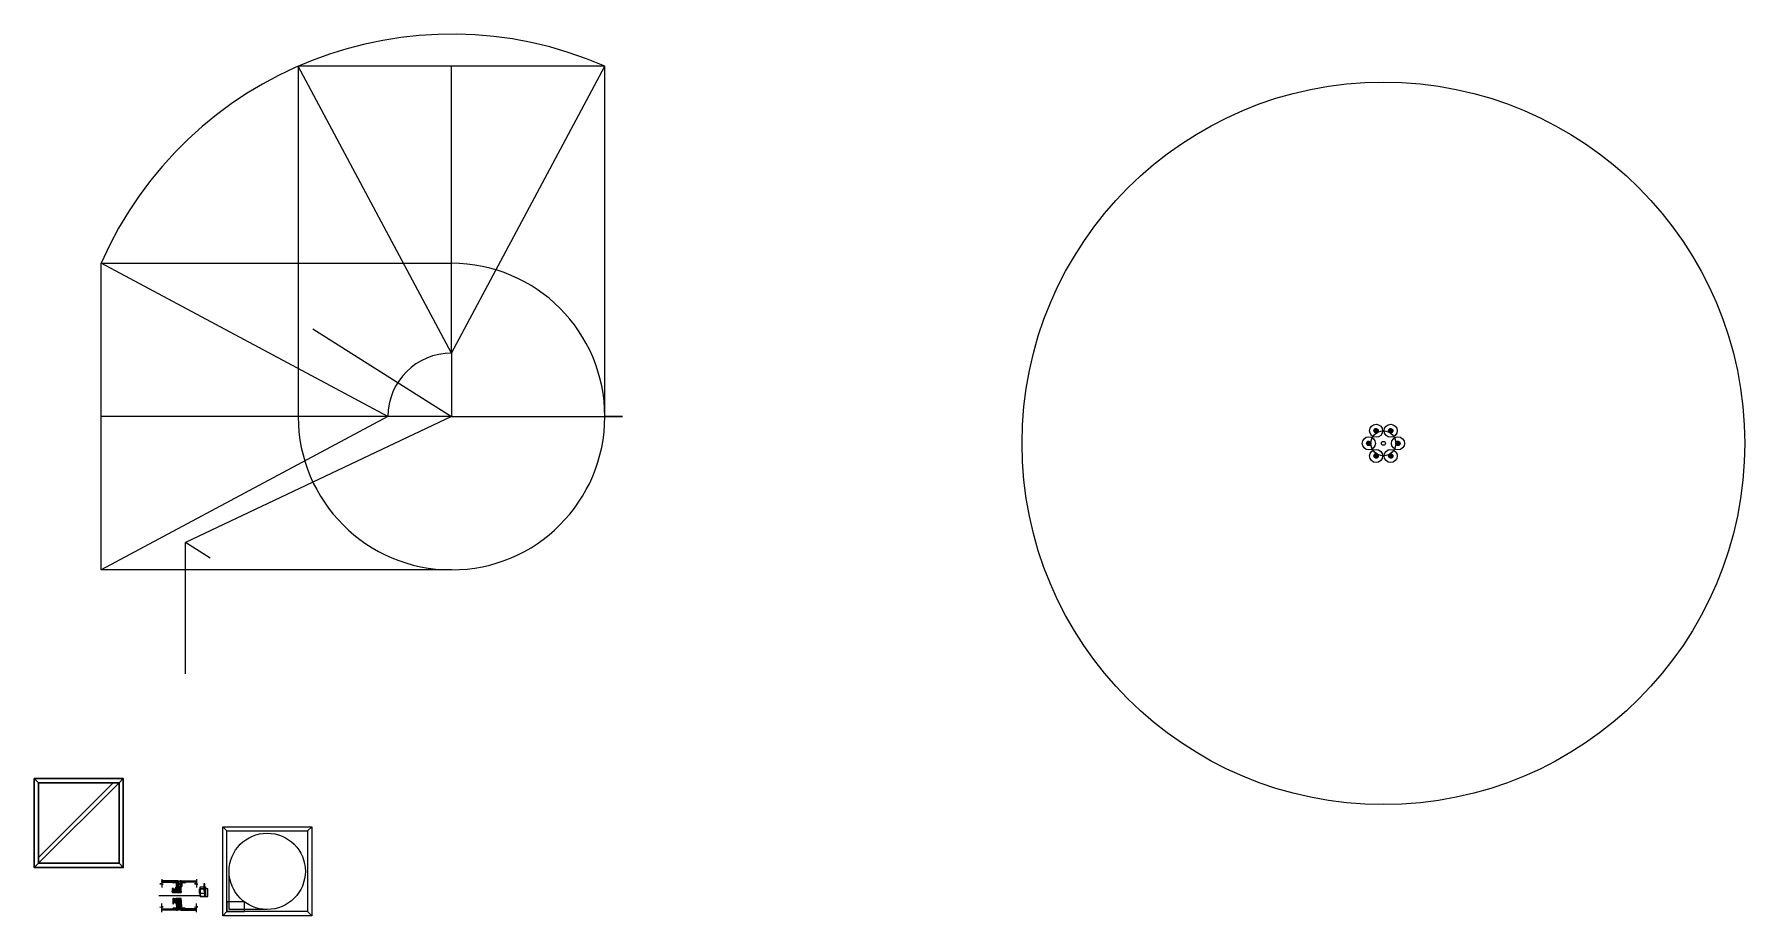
# Model space of a CAD drawing. Header units: inches. Extents: x -1596095 to 1052762, y -907497 to 506843.
# Drawn here: x -207132 to -199321, y -575848 to -571822 of the extents above; entities that cross this region are included whole.
import ezdxf

# ---------------------------------------------------------------- set-up
doc = ezdxf.new("R2010")
doc.units = ezdxf.units.IN
doc.header["$LTSCALE"] = 25
doc.header["$MEASUREMENT"] = 0
doc.linetypes.add('DASHDOT2', pattern=[12.7, 6.35, -3.175, 0, -3.175])
doc.layers.add('ramka', color=7, linetype='Continuous', lineweight=13)
pattern_1 = [(45, (357.97594, 123.92147), (-0.088388347648, 0.088388347648), [])]
pattern_2 = [(45, (359.91464, 203.99023), (-0.088388347648, 0.088388347648), [])]

msp = doc.modelspace()

# ---------------------------------------------------------------- hatches: boundary and pattern name
at = {"layer": 'ramka', "lineweight": 9, "ltscale": 3}
h = msp.add_hatch(dxfattribs=at)
h.set_pattern_fill('ANSI31', color=256)
h.set_pattern_definition([(45, (0, 0), (-0.088388347648, 0.088388347648), [])])
h.paths.add_polyline_path([(-201047.9, -573690.3, 1), (-201028.1, -573690.3, 1)])
h.paths.add_polyline_path([(-201035.4, -573690.3, -1), (-201040.6, -573690.3, -1)], flags=16)
h.paths.add_polyline_path([(-200994.8, -573632.6, 1), (-201014.6, -573632.6, 1)])
h.paths.add_polyline_path([(-201007.3, -573632.6, -1), (-201002.1, -573632.6, -1)], flags=16)
h.paths.add_polyline_path([(-200948, -573632.6, 1), (-200928.2, -573632.6, 1)])
h.paths.add_polyline_path([(-200935.5, -573632.6, -1), (-200940.6, -573632.6, -1)], flags=16)
h.paths.add_polyline_path([(-200914.7, -573690.3, 1), (-200894.8, -573690.3, 1)])
h.paths.add_polyline_path([(-200902.2, -573690.3, -1), (-200907.3, -573690.3, -1)], flags=16)
h.paths.add_polyline_path([(-200928.2, -573748, 1), (-200948, -573748, 1)])
h.paths.add_polyline_path([(-200940.6, -573748, -1), (-200935.5, -573748, -1)], flags=16)
h.paths.add_polyline_path([(-201014.6, -573748, 1), (-200994.8, -573748, 1)])
h.paths.add_polyline_path([(-201002.1, -573748, -1), (-201007.3, -573748, -1)], flags=16)
at = {"layer": 'ramka', "lineweight": 9, "ltscale": 3, "true_color": 0x636466}
h = msp.add_hatch(dxfattribs=at)
h.set_pattern_fill('ANSI31', color=251)
h.set_pattern_definition(pattern_2)
h.paths.add_polyline_path([(-206479.1, -575689), (-206549.1, -575689), (-206549.1, -575695), (-206479.1, -575695)])
h.paths.add_polyline_path([(-206473.1, -575689.5), (-206473.6, -575689), (-206479.1, -575689), (-206479.1, -575695), (-206479.1, -575723.4), (-206473.1, -575723.4)])
h.paths.add_polyline_path([(-206479.1, -575695), (-206498.1, -575695), (-206498.1, -575697.5), (-206497.6, -575698), (-206482.6, -575698), (-206482.1, -575698.5), (-206482.1, -575713.5), (-206481.6, -575714), (-206481.1, -575714), (-206479.1, -575714)])
h.paths.add_polyline_path([(-206461.1, -575689), (-206466.6, -575689), (-206467.1, -575689.5), (-206467.1, -575734.8), (-206461.1, -575734.8)])
h.paths.add_polyline_path([(-206458.1, -575698.5), (-206457.6, -575698), (-206442.6, -575698), (-206442.1, -575697.5), (-206442.1, -575695), (-206461.1, -575695), (-206461.1, -575714), (-206458.6, -575714), (-206458.1, -575713.5)])
at = {"layer": 'ramka', "lineweight": 9, "ltscale": 3}
h = msp.add_hatch(dxfattribs=at)
h.set_pattern_fill('ANSI31', color=4)
h.set_pattern_definition(pattern_2)
h.paths.add_polyline_path([(-206467.1, -575738), (-206470.1, -575738), (-206470.1, -575742), (-206467.1, -575742)])
h.paths.add_polyline_path([(-206470.1, -575734.8), (-206467.1, -575734.8), (-206467.1, -575717), (-206470.1, -575717)])
h.paths.add_polyline_path([(-206470.1, -575738), (-206476.1, -575738), (-206476.1, -575742), (-206470.1, -575742)])
h.paths.add_polyline_path([(-206476.1, -575734.8), (-206470.1, -575734.8), (-206470.1, -575730), (-206473.1, -575730), (-206476.1, -575730)])
h.paths.add_polyline_path([(-206476.1, -575738), (-206482.1, -575738), (-206482.1, -575742), (-206476.1, -575742)])
h.paths.add_polyline_path([(-206482.1, -575734.8), (-206476.1, -575734.8), (-206476.1, -575730), (-206479.1, -575730), (-206482.1, -575730)])
h.paths.add_polyline_path([(-206482.1, -575738), (-206485.1, -575738), (-206485.1, -575742), (-206482.1, -575742)])
h.paths.add_polyline_path([(-206485.1, -575734.8), (-206482.1, -575734.8), (-206482.1, -575717), (-206485.1, -575717)])
h = msp.add_hatch(dxfattribs=at)
h.set_pattern_fill('ANSI31', color=2)
h.set_pattern_definition(pattern_1)
h.paths.add_polyline_path([(-206479.1, -575730), (-206482.1, -575730), (-206482.1, -575727), (-206482.1, -575724), (-206482.1, -575721), (-206482.1, -575720), (-206482.1, -575717), (-206479.1, -575717)])
h.paths.add_polyline_path([(-206473.1, -575730), (-206479.1, -575730), (-206479.1, -575723.4), (-206473.1, -575723.4)])
h.paths.add_polyline_path([(-206470.1, -575730), (-206473.1, -575730), (-206473.1, -575723.4), (-206473.1, -575717), (-206470.1, -575717)])
at = {"layer": 'ramka', "lineweight": 9, "ltscale": 3, "true_color": 0x636466}
h = msp.add_hatch(dxfattribs=at)
h.set_pattern_fill('ANSI31', color=251)
h.set_pattern_definition(pattern_2)
h.paths.add_polyline_path([(-206461.1, -575742), (-206461.1, -575738), (-206467.1, -575738), (-206467.1, -575742)])
at = {"layer": 'ramka', "lineweight": 9, "ltscale": 3}
h = msp.add_hatch(dxfattribs=at)
h.set_pattern_fill('ANSI31', color=5)
h.set_pattern_definition(pattern_2)
h.paths.add_polyline_path([(-206391.1, -575689), (-206461.1, -575689), (-206461.1, -575695), (-206442.1, -575695), (-206391.1, -575695)])
at = {"layer": 'ramka', "lineweight": 9, "ltscale": 3, "true_color": 0x636466}
h = msp.add_hatch(dxfattribs=at)
h.set_pattern_fill('ANSI31', color=251)
h.set_pattern_definition(pattern_2)
h.paths.add_polyline_path([(-206479.1, -575822), (-206549.1, -575822), (-206549.1, -575816), (-206479.1, -575816)])
h.paths.add_polyline_path([(-206473.1, -575821.5), (-206473.6, -575822), (-206479.1, -575822), (-206479.1, -575816), (-206479.1, -575787.6), (-206473.1, -575787.6)])
h.paths.add_polyline_path([(-206479.1, -575816), (-206498.1, -575816), (-206498.1, -575813.5), (-206497.6, -575813), (-206482.6, -575813), (-206482.1, -575812.5), (-206482.1, -575797.5), (-206481.6, -575797), (-206481.1, -575797), (-206479.1, -575797)])
h.paths.add_polyline_path([(-206442.1, -575816), (-206461.1, -575816), (-206461.1, -575797), (-206458.6, -575797), (-206458.1, -575797.5), (-206458.1, -575812.5), (-206457.6, -575813), (-206442.6, -575813), (-206442.1, -575813.5)])
h.paths.add_polyline_path([(-206391.1, -575822), (-206461.1, -575822), (-206461.1, -575816), (-206442.1, -575816), (-206391.1, -575816)])
h.paths.add_polyline_path([(-206461.1, -575822), (-206466.6, -575822), (-206467.1, -575821.5), (-206467.1, -575776.2), (-206461.1, -575776.2)])
h.paths.add_polyline_path([(-206461.1, -575773), (-206467.1, -575773), (-206467.1, -575769), (-206461.1, -575769)])
at = {"layer": 'ramka', "lineweight": 9, "ltscale": 3}
h = msp.add_hatch(dxfattribs=at)
h.set_pattern_fill('ANSI31', color=4)
h.set_pattern_definition(pattern_2)
h.paths.add_polyline_path([(-206467.1, -575773), (-206470.1, -575773), (-206470.1, -575769), (-206467.1, -575769)])
h.paths.add_polyline_path([(-206470.1, -575776.2), (-206467.1, -575776.2), (-206467.1, -575794), (-206470.1, -575794)])
h.paths.add_polyline_path([(-206470.1, -575773), (-206476.1, -575773), (-206476.1, -575769), (-206470.1, -575769)])
h.paths.add_polyline_path([(-206476.1, -575776.2), (-206470.1, -575776.2), (-206470.1, -575781), (-206473.1, -575781), (-206476.1, -575781)])
h.paths.add_polyline_path([(-206476.1, -575773), (-206482.1, -575773), (-206482.1, -575769), (-206476.1, -575769)])
h.paths.add_polyline_path([(-206482.1, -575776.2), (-206476.1, -575776.2), (-206476.1, -575781), (-206479.1, -575781), (-206482.1, -575781)])
h.paths.add_polyline_path([(-206482.1, -575773), (-206485.1, -575773), (-206485.1, -575769), (-206482.1, -575769)])
h.paths.add_polyline_path([(-206485.1, -575776.2), (-206482.1, -575776.2), (-206482.1, -575794), (-206485.1, -575794)])
h = msp.add_hatch(dxfattribs=at)
h.set_pattern_fill('ANSI31', color=2)
h.set_pattern_definition(pattern_1)
h.paths.add_polyline_path([(-206479.1, -575781), (-206482.1, -575781), (-206482.1, -575784), (-206482.1, -575787), (-206482.1, -575790), (-206482.1, -575791), (-206482.1, -575794), (-206479.1, -575794)])
h.paths.add_polyline_path([(-206473.1, -575781), (-206479.1, -575781), (-206479.1, -575787.6), (-206473.1, -575787.6)])
h.paths.add_polyline_path([(-206470.1, -575781), (-206473.1, -575781), (-206473.1, -575787.6), (-206473.1, -575794), (-206470.1, -575794)])

# ---------------------------------------------------------------- linework, layer by layer
at = {"layer": 'ramka', "color": 3, "lineweight": 9, "ltscale": 2}
for p, q in [((-204526.2, -571968.1), (-205926.2, -571968.1)), ((-205926.2, -571968.1), (-205926.2, -573568.1)), ((-204526.2, -573568.1), (-204526.2, -571968.1)), ((-204526.2, -573568.1), (-204526.2, -571968.1)), ((-206826.2, -574268.1), (-206826.2, -572868.1)), ((-206826.2, -572868.1), (-205226.2, -572868.1)), ((-205226.2, -573568.1), (-204446.1, -573568.1)), ((-204446.1, -573568.1), (-204526.2, -573568.1)), ((-206440.7, -574268.1), (-206826.2, -574268.1)), ((-205226.2, -574268.1), (-206826.2, -574268.1)), ((-205226.2, -574268.1), (-206440.7, -574268.1))]:
    msp.add_line(p, q, dxfattribs=at)
at = {"layer": 'ramka', "color": 2, "lineweight": 9, "ltscale": 2}
for p, q in [((-205226.2, -573278.1), (-205926.2, -571968.1)), ((-205226.2, -573278.1), (-204526.2, -571968.1)), ((-205226.2, -573278.1), (-205226.2, -571968.1)), ((-205516.2, -573568.1), (-206826.2, -572868.1)), ((-205226.2, -573278.1), (-205226.2, -573568.1)), ((-205516.2, -573568.1), (-206826.2, -574268.1)), ((-205516.2, -573568.1), (-206826.2, -573568.1)), ((-205226.2, -573568.1), (-206440.7, -574143.1)), ((-205226.2, -573568.1), (-205516.2, -573568.1)), ((-206440.7, -574743.1), (-206440.7, -574143.1))]:
    msp.add_line(p, q, dxfattribs=at)
at = {"layer": 'ramka', "color": 251, "lineweight": 9, "ltscale": 2}
for p, q in [((-205858.9, -573167.6), (-205226.2, -573568.1)), ((-206327.8, -574214.6), (-206440.7, -574143.1))]:
    msp.add_line(p, q, dxfattribs=at)
at = {"layer": 'ramka', "lineweight": 30, "ltscale": 3}
for p, q in [((-207131.5, -575221.1), (-207112.5, -575240.1)), ((-207112.5, -575608.4), (-206744.2, -575240.1)), ((-207112.5, -575581.5), (-206771.1, -575240.1)), ((-206725.1, -575221.1), (-206744.2, -575240.1)), ((-207131.5, -575627.5), (-207112.5, -575608.4)), ((-206725.1, -575627.5), (-206744.2, -575608.4))]:
    msp.add_line(p, q, dxfattribs=at)
at = {"layer": 'ramka', "lineweight": 9, "ltscale": 3}
for p, q in [((-206270.8, -575441.6), (-206251.8, -575460.7)), ((-205864.4, -575441.6), (-205883.5, -575460.7)), ((-206549.1, -575680.3), (-206549.1, -575700.6)), ((-206391.1, -575680.3), (-206391.1, -575700.6)), ((-206549.1, -575700.6), (-206557.2, -575702.6)), ((-206557.2, -575702.6), (-206542, -575703.3)), ((-206542, -575703.3), (-206549.1, -575705.3)), ((-206549.1, -575705.3), (-206549.1, -575718.9)), ((-206498.1, -575697.5), (-206498.1, -575695)), ((-206498.1, -575697.5), (-206497.6, -575698)), ((-206482.6, -575698), (-206497.6, -575698)), ((-206482.6, -575698), (-206482.1, -575698.5)), ((-206482.1, -575713.5), (-206482.1, -575698.5)), ((-206482.1, -575713.5), (-206481.6, -575714)), ((-206479.1, -575742), (-206482.1, -575742)), ((-206481.1, -575714), (-206481.6, -575714)), ((-206479.1, -575714), (-206481.1, -575714)), ((-206479.1, -575730), (-206479.1, -575717)), ((-206473.1, -575742), (-206470.1, -575742)), ((-206467.1, -575734.8), (-206467.1, -575717)), ((-206461.1, -575695), (-206442.1, -575695)), ((-206458.6, -575714), (-206461.1, -575714)), ((-206458.6, -575714), (-206458.1, -575713.5)), ((-206457.6, -575698), (-206458.1, -575698.5)), ((-206458.1, -575698.5), (-206458.1, -575713.5)), ((-206442.6, -575698), (-206457.6, -575698)), ((-206442.6, -575698), (-206442.1, -575697.5)), ((-206442.1, -575695), (-206442.1, -575697.5)), ((-206391.1, -575700.6), (-206399.2, -575702.6)), ((-206399.2, -575702.6), (-206384, -575703.3)), ((-206384, -575703.3), (-206391.1, -575705.3)), ((-206391.1, -575705.3), (-206391.1, -575718.9)), ((-206557.2, -575808.4), (-206542, -575807.8)), ((-206549.1, -575810.5), (-206557.2, -575808.4)), ((-206549.1, -575805.7), (-206549.1, -575792.1)), ((-206542, -575807.8), (-206549.1, -575805.7)), ((-206549.1, -575830.7), (-206549.1, -575810.5)), ((-206498.1, -575813.5), (-206497.6, -575813)), ((-206498.1, -575813.5), (-206498.1, -575816)), ((-206482.6, -575813), (-206497.6, -575813)), ((-206482.6, -575813), (-206482.1, -575812.5)), ((-206479.1, -575769), (-206482.1, -575769)), ((-206482.1, -575797.5), (-206481.6, -575797)), ((-206482.1, -575797.5), (-206482.1, -575812.5)), ((-206481.1, -575797), (-206481.6, -575797)), ((-206479.1, -575797), (-206481.1, -575797)), ((-206479.1, -575781), (-206479.1, -575794)), ((-206473.1, -575769), (-206470.1, -575769)), ((-206467.1, -575776.2), (-206467.1, -575794)), ((-206458.6, -575797), (-206461.1, -575797)), ((-206461.1, -575816), (-206442.1, -575816)), ((-206458.6, -575797), (-206458.1, -575797.5)), ((-206458.1, -575812.5), (-206458.1, -575797.5)), ((-206457.6, -575813), (-206458.1, -575812.5)), ((-206442.6, -575813), (-206457.6, -575813)), ((-206442.6, -575813), (-206442.1, -575813.5)), ((-206442.1, -575816), (-206442.1, -575813.5)), ((-206399.2, -575808.4), (-206384, -575807.8)), ((-206391.1, -575810.5), (-206399.2, -575808.4)), ((-206391.1, -575805.7), (-206391.1, -575792.1)), ((-206384, -575807.8), (-206391.1, -575805.7)), ((-206391.1, -575830.7), (-206391.1, -575810.5)), ((-206270.8, -575848), (-206251.8, -575829)), ((-205864.4, -575848), (-205883.5, -575829))]:
    msp.add_line(p, q, dxfattribs=at)
at = {"layer": 'ramka', "color": 251, "lineweight": 9, "ltscale": 3, "true_color": 0x636466}
for p, q in [((-206241.8, -575819), (-206241.8, -575644.8)), ((-206067.6, -575819), (-206241.8, -575819))]:
    msp.add_line(p, q, dxfattribs=at)
at = {"layer": 'ramka', "color": 251, "linetype": 'DASHDOT2', "lineweight": 9, "ltscale": 3, "true_color": 0x636466}
msp.add_line((-206562.4, -575755.5), (-206377.6, -575755.5), dxfattribs=at)
at = {"layer": 'ramka', "lineweight": 30, "ltscale": 3}
for points in [[(-207131.5, -575221.1), (-206725.1, -575221.1), (-206725.1, -575627.5), (-207131.5, -575627.5)], [(-207112.5, -575240.1), (-206744.2, -575240.1), (-206744.2, -575608.4), (-207112.5, -575608.4)]]:
    msp.add_lwpolyline(points, close=True, dxfattribs=at)
at = {"layer": 'ramka', "lineweight": 9, "ltscale": 3}
for points in [[(-206270.8, -575441.6), (-205864.4, -575441.6), (-205864.4, -575848), (-206270.8, -575848)], [(-206251.8, -575460.7), (-205883.5, -575460.7), (-205883.5, -575829), (-206251.8, -575829)], [(-206479.1, -575689), (-206549.1, -575689), (-206549.1, -575695), (-206479.1, -575695)], [(-206501.6, -575734.8), (-206461.1, -575734.8), (-206461.1, -575738), (-206501.6, -575738)], [(-206496.1, -575730), (-206485.1, -575730), (-206485.1, -575727), (-206496.1, -575727)], [(-206496.1, -575733), (-206485.1, -575733), (-206485.1, -575730), (-206496.1, -575730)], [(-206496.1, -575734.8), (-206485.1, -575734.8), (-206485.1, -575733), (-206496.1, -575733)], [(-206496.1, -575739), (-206485.1, -575739), (-206485.1, -575738), (-206496.1, -575738)], [(-206496.1, -575738), (-206496.1, -575738), (-206496.1, -575742), (-206496.1, -575742)], [(-206496.1, -575742), (-206485.1, -575742), (-206485.1, -575739), (-206496.1, -575739)], [(-206482.1, -575734.8), (-206485.1, -575734.8), (-206485.1, -575717), (-206482.1, -575717)], [(-206485.1, -575742), (-206476.1, -575742), (-206476.1, -575738), (-206485.1, -575738)], [(-206479.1, -575742), (-206485.1, -575742), (-206485.1, -575742), (-206479.1, -575742)], [(-206479.1, -575730), (-206482.1, -575730), (-206482.1, -575717), (-206479.1, -575717)], [(-206476.1, -575734.8), (-206482.1, -575734.8), (-206482.1, -575730), (-206476.1, -575730)], [(-206482.1, -575738), (-206476.1, -575738), (-206476.1, -575742), (-206482.1, -575742)], [(-206479.1, -575723.4), (-206473.1, -575723.4), (-206473.1, -575689.5), (-206473.6, -575689), (-206479.1, -575689)], [(-206479.1, -575730), (-206473.1, -575730), (-206473.1, -575723.4), (-206479.1, -575723.4)], [(-206470.1, -575734.8), (-206476.1, -575734.8), (-206476.1, -575730), (-206470.1, -575730)], [(-206476.1, -575738), (-206470.1, -575738), (-206470.1, -575742), (-206476.1, -575742)], [(-206473.1, -575730), (-206470.1, -575730), (-206470.1, -575717), (-206473.1, -575717)], [(-206470.1, -575738), (-206467.1, -575738), (-206467.1, -575742), (-206470.1, -575742)], [(-206467.1, -575734.8), (-206461.1, -575734.8), (-206461.1, -575689), (-206466.6, -575689), (-206467.1, -575689.5)], [(-206467.1, -575717), (-206467.1, -575717), (-206467.1, -575734.8), (-206467.1, -575734.8)], [(-206467.1, -575734.8), (-206467.1, -575734.8), (-206467.1, -575730), (-206467.1, -575730)], [(-206467.1, -575738), (-206461.1, -575738), (-206461.1, -575742), (-206467.1, -575742)], [(-206461.1, -575689), (-206391.1, -575689), (-206391.1, -575695), (-206461.1, -575695)], [(-206479.1, -575822), (-206549.1, -575822), (-206549.1, -575816), (-206479.1, -575816)], [(-206499.1, -575773), (-206496.1, -575773), (-206496.1, -575769), (-206499.1, -575769)], [(-206499.1, -575776.2), (-206461.1, -575776.2), (-206461.1, -575773), (-206499.1, -575773)], [(-206496.1, -575776.2), (-206499.1, -575776.2), (-206499.1, -575794), (-206496.1, -575794)], [(-206496.1, -575769), (-206485.1, -575769), (-206485.1, -575772), (-206496.1, -575772)], [(-206496.1, -575772), (-206485.1, -575772), (-206485.1, -575773), (-206496.1, -575773)], [(-206485.1, -575776.2), (-206496.1, -575776.2), (-206496.1, -575786), (-206485.1, -575786)], [(-206496.1, -575776.2), (-206485.1, -575776.2), (-206485.1, -575778), (-206496.1, -575778)], [(-206496.1, -575778), (-206485.1, -575778), (-206485.1, -575781), (-206496.1, -575781)], [(-206496.1, -575781), (-206485.1, -575781), (-206485.1, -575784), (-206496.1, -575784)], [(-206496.1, -575784), (-206485.1, -575784), (-206485.1, -575787), (-206496.1, -575787)], [(-206494.1, -575787), (-206485.1, -575787), (-206485.1, -575787), (-206494.1, -575787)], [(-206479.1, -575769), (-206485.1, -575769), (-206485.1, -575769), (-206479.1, -575769)], [(-206485.1, -575769), (-206476.1, -575769), (-206476.1, -575773), (-206485.1, -575773)], [(-206482.1, -575776.2), (-206485.1, -575776.2), (-206485.1, -575794), (-206482.1, -575794)], [(-206482.1, -575773), (-206476.1, -575773), (-206476.1, -575769), (-206482.1, -575769)], [(-206476.1, -575776.2), (-206482.1, -575776.2), (-206482.1, -575781), (-206476.1, -575781)], [(-206479.1, -575781), (-206482.1, -575781), (-206482.1, -575794), (-206479.1, -575794)], [(-206479.1, -575781), (-206473.1, -575781), (-206473.1, -575787.6), (-206479.1, -575787.6)], [(-206479.1, -575787.6), (-206473.1, -575787.6), (-206473.1, -575821.5), (-206473.6, -575822), (-206479.1, -575822)], [(-206476.1, -575773), (-206470.1, -575773), (-206470.1, -575769), (-206476.1, -575769)], [(-206470.1, -575776.2), (-206476.1, -575776.2), (-206476.1, -575781), (-206470.1, -575781)], [(-206473.1, -575781), (-206470.1, -575781), (-206470.1, -575794), (-206473.1, -575794)], [(-206470.1, -575773), (-206467.1, -575773), (-206467.1, -575769), (-206470.1, -575769)], [(-206467.1, -575773), (-206461.1, -575773), (-206461.1, -575769), (-206467.1, -575769)], [(-206467.1, -575776.2), (-206461.1, -575776.2), (-206461.1, -575822), (-206466.6, -575822), (-206467.1, -575821.5)], [(-206467.1, -575776.2), (-206467.1, -575776.2), (-206467.1, -575781), (-206467.1, -575781)], [(-206467.1, -575794), (-206467.1, -575794), (-206467.1, -575776.2), (-206467.1, -575776.2)], [(-206461.1, -575822), (-206391.1, -575822), (-206391.1, -575816), (-206461.1, -575816)]]:
    msp.add_lwpolyline(points, close=True, dxfattribs=at)
at = {"layer": 'ramka', "color": 251, "lineweight": 9, "ltscale": 3, "true_color": 0x636466}
for points in [[(-206496.1, -575724), (-206501.6, -575724), (-206501.6, -575742), (-206496.1, -575742)], [(-206377.3, -575724.6), (-206349.1, -575724.6), (-206349.1, -575746.3), (-206377.3, -575746.3)], [(-206373.8, -575715), (-206349.1, -575715), (-206349.1, -575746.3), (-206373.8, -575746.3)], [(-206373.8, -575715), (-206352.7, -575715), (-206352.7, -575760.3), (-206373.8, -575760.3)], [(-206373.8, -575760.3), (-206339.5, -575760.3), (-206339.5, -575724.6), (-206373.8, -575724.6)], [(-206352.7, -575701.5), (-206357.2, -575701.5), (-206357.2, -575735.1), (-206352.7, -575735.1)], [(-206352.7, -575735.1), (-206349.1, -575735.1), (-206349.1, -575760.3), (-206352.7, -575760.3)], [(-206251.8, -575829), (-206171.8, -575829), (-206171.8, -575785), (-206251.8, -575785)]]:
    msp.add_lwpolyline(points, close=True, dxfattribs=at)
at = {"layer": 'ramka', "lineweight": 9, "ltscale": 3}
for centre, radius in [((-200971.4, -573690.3), 1650), ((-201004.7, -573632.6), 29.9), ((-200971.4, -573690.3), 56.7), ((-201004.7, -573632.6), 9.91), ((-201004.7, -573632.6), 2.57), ((-200938.1, -573632.6), 29.9), ((-200938.1, -573632.6), 9.91), ((-200938.1, -573632.6), 2.57), ((-201038, -573690.3), 29.9), ((-201038, -573690.3), 9.91), ((-201038, -573690.3), 2.57), ((-201004.7, -573748), 29.9), ((-200971.4, -573690.3), 8.95), ((-200938.1, -573748), 29.9), ((-200904.8, -573690.3), 29.9), ((-200904.8, -573690.3), 9.91), ((-200904.8, -573690.3), 2.57), ((-201004.7, -573748), 9.91), ((-201004.7, -573748), 2.57), ((-200938.1, -573748), 9.91), ((-200938.1, -573748), 2.57)]:
    msp.add_circle(centre, radius, dxfattribs=at)
at = {"layer": 'ramka', "color": 251, "lineweight": 9, "ltscale": 3, "true_color": 0x636466}
msp.add_circle((-206067.6, -575644.8), 174.2, dxfattribs=at)
at = {"layer": 'ramka', "color": 251, "lineweight": 9, "ltscale": 2}
for radius, start, end in [(1746.4, 66.37062, 156.37062), (290, 90, 180)]:
    msp.add_arc((-205226.2, -573568.1), radius, start, end, dxfattribs=at)
at = {"layer": 'ramka', "color": 3, "lineweight": 9, "ltscale": 2}
msp.add_arc((-205226.2, -573568.1), 700, 180, 90, dxfattribs=at)

doc.saveas('drawing.dxf')
